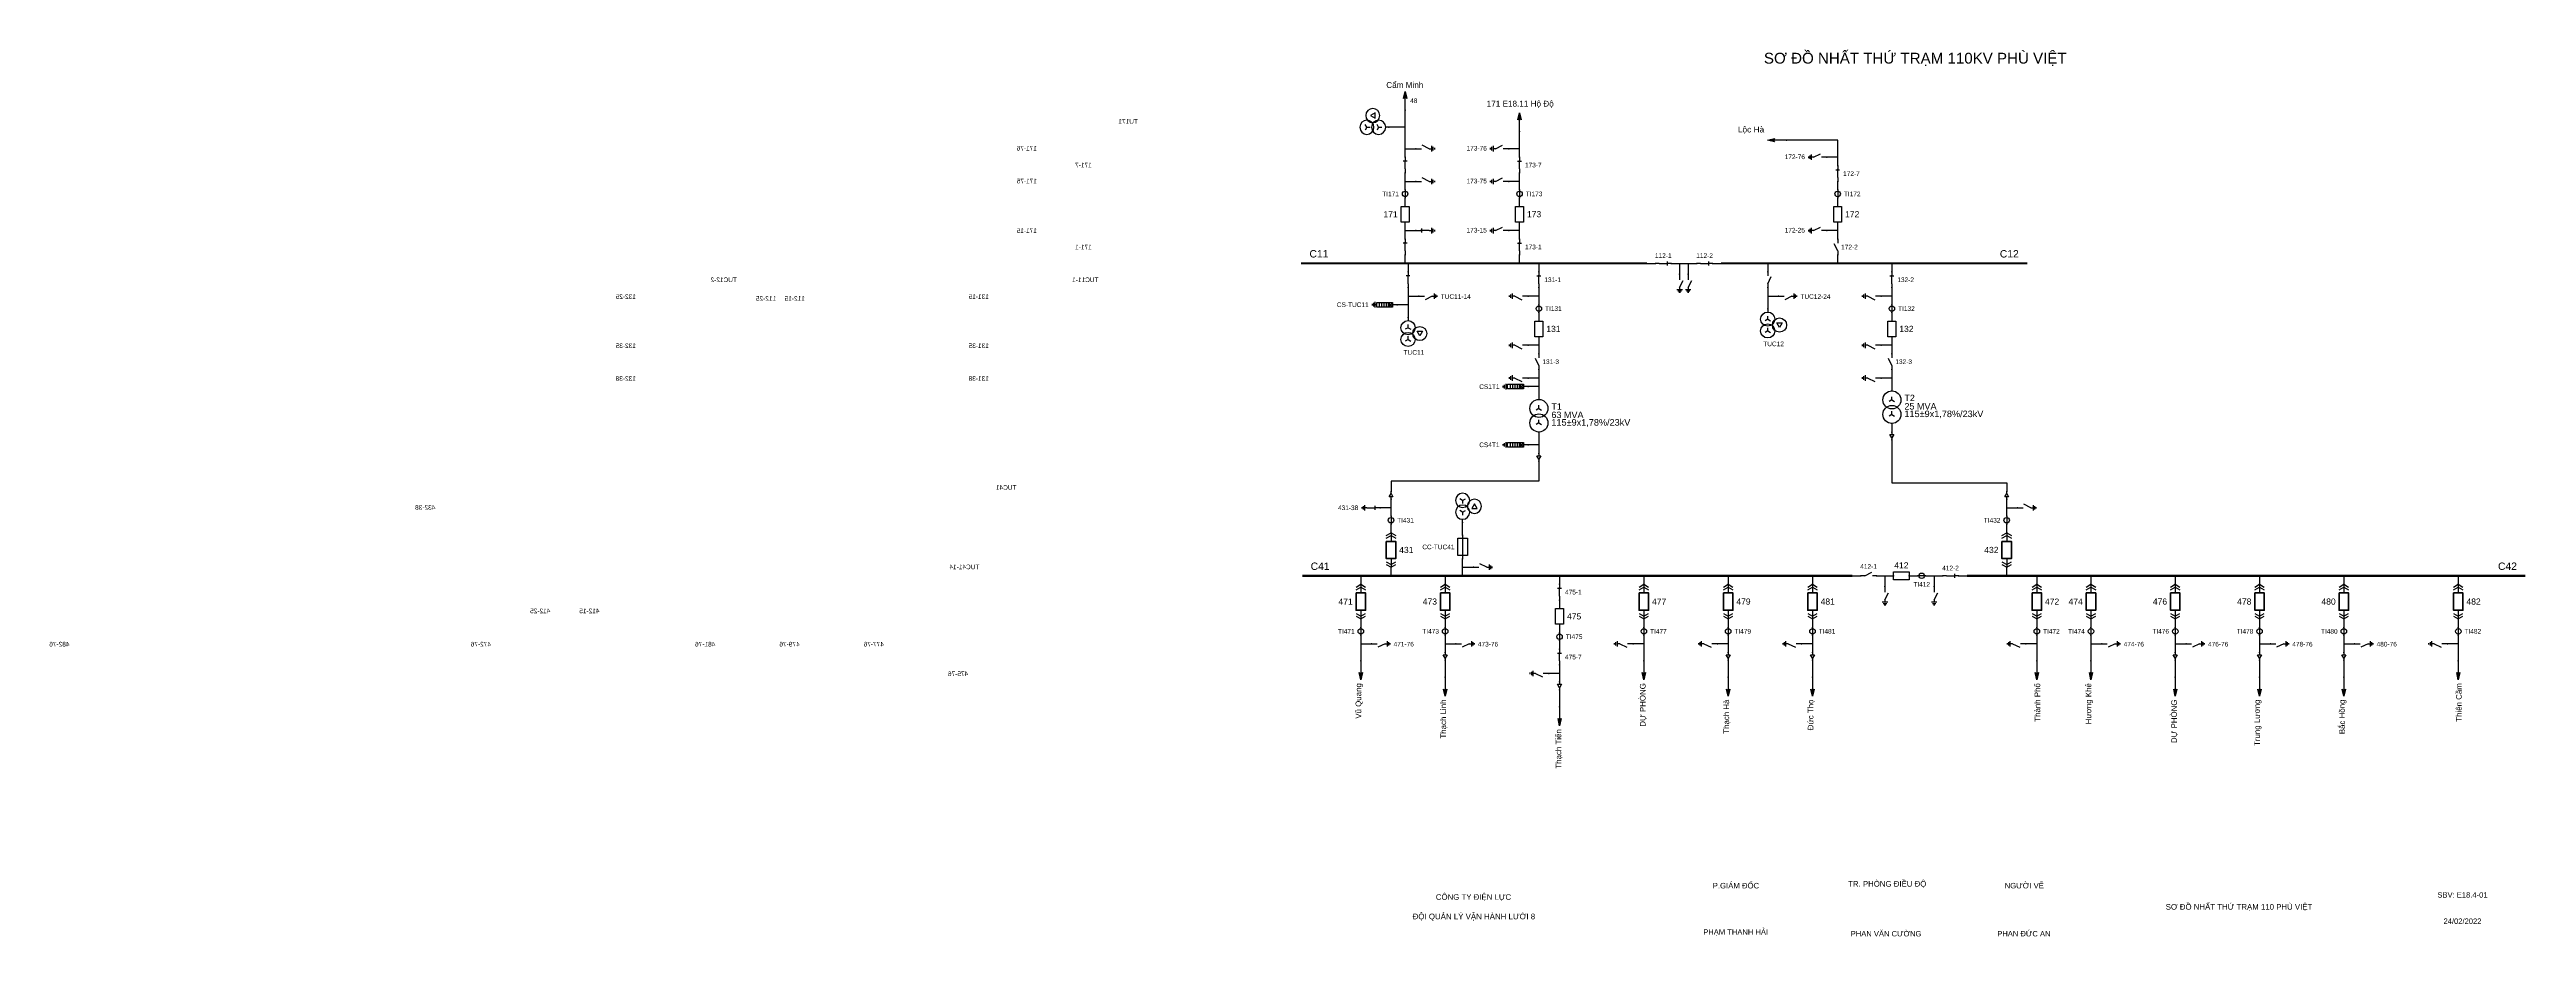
# Model space of a CAD drawing. Header units: millimetres. Extents: x -378 to 410, y 7 to 290.
import ezdxf

# ---------------------------------------------------------------- set-up
doc = ezdxf.new("R2010")
doc.units = ezdxf.units.MM
for name, color, linetype, lineweight in [('BUSBAR_110KV', 1, 'Continuous', 50), ('BUSBAR_22KV', 5, 'Continuous', 50), ('HV_110KV', 1, 'Continuous', 25), ('MV_22KV', 5, 'Continuous', 25)]:
    doc.layers.add(name, color=color, linetype=linetype, lineweight=lineweight)
doc.layers.add('SYM_PORTS', color=8, linetype='Continuous', plot=False)
doc.layers.add('TEXT', color=7, linetype='Continuous')
doc.styles.add('SLD_TEXT', font='arial.ttf')

# ---------------------------------------------------------------- blocks, each defined once
blk = doc.blocks.new('SYM_DISCONNECTOR_CLOSED')
at = {"lineweight": 25}
for points in [[(-0.625, 1.25), (0.625, 1.25)], [(0, 2.5), (0, 1.25)], [(0, -1.25), (0, 1.5)], [(0, -1.25), (0, -2.5)]]:
    blk.add_lwpolyline(points, dxfattribs=at)
at = {"layer": 'SYM_PORTS'}
for p in [(0, 2.5), (0, -2.5)]:
    blk.add_point(p, dxfattribs=at)
blk.add_attdef('DEVICE_CODE', (1.625, -0.5), '', height=2)
blk = doc.blocks.new('SYM_EARTHING_SWITCH_CLOSED')
at = {"lineweight": 25}
for points in [[(-0.625, 1.25), (0.625, 1.25)], [(0, 3), (0, 1.25)], [(0, -1.25), (0, 1.5)], [(-0.875, -2), (0.875, -2)], [(-0.5625, -2.4375), (0.5625, -2.4375)], [(-0.25, -2.875), (0.25, -2.875)], [(0, -1.25), (0, -2)]]:
    blk.add_lwpolyline(points, dxfattribs=at)
at = {"layer": 'SYM_PORTS'}
blk.add_point((0, 3), dxfattribs=at)
blk.add_attdef('DEVICE_CODE', (1.875, 0), '', height=2)
blk = doc.blocks.new('SYM_CIRCUIT_BREAKER')
at = {"lineweight": 25}
blk.add_lwpolyline([(-1.25, 2.5), (1.25, 2.5), (1.25, -2.5), (-1.25, -2.5)], close=True, dxfattribs=at)
at = {"layer": 'SYM_PORTS'}
for p in [(0, 2.5), (0, -2.5)]:
    blk.add_point(p, dxfattribs=at)
blk.add_attdef('DEVICE_CODE', (2.25, -0.5), '', height=2)
at = {"flags": 1}
blk.add_attdef('RATING', (2.25, -3.5), '', height=2, dxfattribs=at)
blk = doc.blocks.new('SYM_CURRENT_TRANSFORMER')
at = {"lineweight": 25}
blk.add_lwpolyline([(0, 1.25), (0, -1.25)], dxfattribs=at)
blk.add_circle((0, 0), 0.875, dxfattribs=at)
at = {"layer": 'SYM_PORTS'}
for p in [(0, 1.25), (0, -1.25)]:
    blk.add_point(p, dxfattribs=at)
blk.add_attdef('DEVICE_CODE', (1.875, -1.75), '', height=2)
at = {"flags": 1}
blk.add_attdef('RATIO', (1.875, -4.75), '', height=2, dxfattribs=at)
blk = doc.blocks.new('SYM_EARTHING_SWITCH_OPEN')
at = {"lineweight": 25}
for points in [[(0, -1.25), (-1.125, 1)], [(0, 3), (0, 1.25)], [(-0.875, -2), (0.875, -2)], [(-0.5625, -2.4375), (0.5625, -2.4375)], [(-0.25, -2.875), (0.25, -2.875)], [(0, -1.25), (0, -2)]]:
    blk.add_lwpolyline(points, dxfattribs=at)
at = {"layer": 'SYM_PORTS'}
blk.add_point((0, 3), dxfattribs=at)
blk.add_attdef('DEVICE_CODE', (1.875, 0), '', height=2)
blk = doc.blocks.new('SYM_VOLTAGE_TRANSFORMER')
at = {"lineweight": 25}
for points in [[(0, 1.375), (-0.8625, 0.875)], [(0, 4.625), (0, 3.625)], [(0, 1.375), (0, 2.375)], [(0, 1.375), (0.8625, 0.875)], [(0, -2.375), (-0.8625, -2.875)], [(0, -2.375), (0, -1.375)], [(0, -2.375), (0.8625, -2.875)]]:
    blk.add_lwpolyline(points, dxfattribs=at)
blk.add_lwpolyline([(2.875, 0.25), (4.625, 0.25), (3.75, -1.25)], close=True, dxfattribs=at)
for centre in [(0, 1.375), (3.75, -0.5), (0, -2.375)]:
    blk.add_circle(centre, 2.25, dxfattribs=at)
at = {"layer": 'SYM_PORTS'}
blk.add_point((0, 4.625), dxfattribs=at)
blk.add_attdef('DEVICE_CODE', (7, 1.625), '', height=2)
at = {"flags": 1}
blk.add_attdef('RATIO', (7, -1.375), '', height=2, dxfattribs=at)
blk = doc.blocks.new('SYM_LINE_FEEDER_ARROW')
blk.add_hatch(color=7).paths.add_polyline_path([(0, -3), (-0.5, -0.75), (0, -1.25), (0.5, -0.75)])
at = {"lineweight": 25}
blk.add_lwpolyline([(0, 3), (0, -1.25)], dxfattribs=at)
blk.add_lwpolyline([(0, -3), (-0.5, -0.75), (0, -1.25), (0.5, -0.75)], close=True, dxfattribs=at)
at = {"layer": 'SYM_PORTS'}
blk.add_point((0, 3), dxfattribs=at)
blk.add_attdef('LINE_NAME', (1.5, 0), '', height=2)
blk = doc.blocks.new('SYM_SURGE_ARRESTER')
at = {"lineweight": 25}
for points in [[(-0.75, 2.5), (0.75, 2.5), (0.75, 1.25), (-0.75, 1.25)], [(-0.75, 1.25), (0.75, 1.25), (0.75, -2.5), (-0.75, -2.5)]]:
    blk.add_lwpolyline(points, close=True, dxfattribs=at)
for points in [[(-0.75, 2.5), (0.75, 1.25)], [(0.75, 2.5), (-0.75, 1.25)], [(-0.75, 0.5), (0.75, 0.5)], [(0, 4), (0, 2.5)], [(-0.875, -3.125), (0.875, -3.125)], [(-0.75, -0.25), (0.75, -0.25)], [(-0.75, -1), (0.75, -1)], [(-0.75, -1.75), (0.75, -1.75)], [(-0.5625, -3.5625), (0.5625, -3.5625)], [(-0.25, -4), (0.25, -4)], [(0, -2.5), (0, -3.125)]]:
    blk.add_lwpolyline(points, dxfattribs=at)
at = {"layer": 'SYM_PORTS'}
blk.add_point((0, 4), dxfattribs=at)
blk.add_attdef('DEVICE_CODE', (1.875, 1), '', height=2)
blk = doc.blocks.new('SYM_DISCONNECTOR_OPEN')
at = {"lineweight": 25}
for points in [[(0, -1.25), (-1.125, 1)], [(0, 2.5), (0, 1.25)], [(0, -1.25), (0, -2.5)]]:
    blk.add_lwpolyline(points, dxfattribs=at)
at = {"layer": 'SYM_PORTS'}
for p in [(0, 2.5), (0, -2.5)]:
    blk.add_point(p, dxfattribs=at)
blk.add_attdef('DEVICE_CODE', (1, -0.5), '', height=2)
blk = doc.blocks.new('SYM_TRANSFORMER_2W')
at = {"lineweight": 25}
for points in [[(0, 2.3125), (-0.8625, 1.8125)], [(0, 2.3125), (0, 3.3125)], [(0, 2.3125), (0.8625, 1.8125)], [(0, -2.3125), (-0.8625, -2.8125)], [(0, -2.3125), (0, -1.3125)], [(0, -2.3125), (0.8625, -2.8125)]]:
    blk.add_lwpolyline(points, dxfattribs=at)
for centre in [(0, 2.3125), (0, -2.3125)]:
    blk.add_circle(centre, 2.875, dxfattribs=at)
at = {"layer": 'SYM_PORTS'}
for p in [(0, 5.1875), (0, -5.1875)]:
    blk.add_point(p, dxfattribs=at)
blk.add_attdef('DEVICE_CODE', (3.875, 2.1875), '', height=2)
at = {"flags": 1}
for tag, p in [('POWER', (3.875, -0.8125)), ('VOLTAGE_RATIO', (3.875, -3.8125))]:
    blk.add_attdef(tag, p, '', height=2, dxfattribs=at)
blk = doc.blocks.new('SYM_CABLE_TERMINATION')
at = {"lineweight": 25}
blk.add_lwpolyline([(-0.625, 0.5), (0.625, 0.5), (0, -0.625)], close=True, dxfattribs=at)
for points in [[(0, 1.25), (0, 0.5)], [(0, -0.625), (0, -1.25)]]:
    blk.add_lwpolyline(points, dxfattribs=at)
at = {"layer": 'SYM_PORTS'}
for p in [(0, 1.25), (0, -1.25)]:
    blk.add_point(p, dxfattribs=at)
blk = doc.blocks.new('SYM_DRAWOUT_BREAKER')
at = {"lineweight": 25}
for points in [[(-1.5, 4.625), (0, 5.5), (1.5, 4.625)], [(-1.5, 3.75), (0, 4.625), (1.5, 3.75)], [(0, 5.5), (0, 2.75)], [(-1.5, -3.75), (0, -4.625), (1.5, -3.75)], [(-1.5, -4.625), (0, -5.5), (1.5, -4.625)], [(0, -2.75), (0, -5.5)]]:
    blk.add_lwpolyline(points, dxfattribs=at)
at = {"lineweight": 35}
blk.add_lwpolyline([(-1.5, 2.75), (1.5, 2.75), (1.5, -2.75), (-1.5, -2.75)], close=True, dxfattribs=at)
at = {"layer": 'SYM_PORTS'}
for p in [(0, 5.5), (0, -5.5)]:
    blk.add_point(p, dxfattribs=at)
blk.add_attdef('DEVICE_CODE', (2.5, 2.5), '', height=2)
at = {"flags": 1}
blk.add_attdef('RATING', (2.5, -0.5), '', height=2, dxfattribs=at)
blk = doc.blocks.new('SYM_FUSE_DISCONNECTOR')
at = {"lineweight": 25}
blk.add_lwpolyline([(-1.5, 2.75), (1.5, 2.75), (1.5, -2.75), (-1.5, -2.75)], close=True, dxfattribs=at)
blk.add_lwpolyline([(0, 3.75), (0, -3.75)], dxfattribs=at)
at = {"layer": 'SYM_PORTS'}
for p in [(0, 3.75), (0, -3.75)]:
    blk.add_point(p, dxfattribs=at)
blk.add_attdef('DEVICE_CODE', (2.5, 0.75), '', height=2)
at = {"flags": 1}
blk.add_attdef('RATING', (2.5, -2.25), '', height=2, dxfattribs=at)

msp = doc.modelspace()

# ---------------------------------------------------------------- linework, layer by layer
at = {"layer": 'BUSBAR_110KV', "const_width": 0.697}
for points in [[(20.26, 221.84), (130.37, 221.84)], [(153.96, 221.84), (251.47, 221.84)]]:
    msp.add_lwpolyline(points, dxfattribs=at)
at = {"layer": 'BUSBAR_22KV', "const_width": 0.697}
for points in [[(20.63, 122.34), (195.75, 122.34)], [(232.28, 122.34), (410.08, 122.34)]]:
    msp.add_lwpolyline(points, dxfattribs=at)
at = {"layer": 'HV_110KV'}
for points in [[(53.4, 265.17), (53.4, 270.61)], [(53.4, 265.17), (48.23, 265.17)], [(53.4, 258.37), (53.4, 265.17)], [(89.83, 258.37), (89.83, 263.81)], [(191.13, 255.65), (191.13, 261.09), (174.81, 261.09)], [(53.4, 255.65), (53.4, 258.37)], [(53.4, 258.37), (56.84, 258.37)], [(89.83, 258.37), (86.39, 258.37)], [(89.83, 255.65), (89.83, 258.37)], [(191.13, 255.65), (187.68, 255.65)], [(191.13, 252.93), (191.13, 255.65)], [(53.4, 247.93), (53.4, 250.65)], [(53.4, 245.21), (53.4, 247.93)], [(53.4, 247.93), (56.84, 247.93)], [(89.83, 247.93), (86.39, 247.93)], [(89.83, 247.93), (89.83, 250.65)], [(89.83, 245.21), (89.83, 247.93)], [(191.13, 245.21), (191.13, 247.93)], [(53.4, 239.99), (53.4, 242.71)], [(89.83, 239.99), (89.83, 242.71)], [(191.13, 239.99), (191.13, 242.71)], [(53.4, 232.28), (53.4, 234.99)], [(53.4, 229.56), (53.4, 232.28)], [(53.4, 232.28), (56.84, 232.28)], [(89.83, 232.28), (86.39, 232.28)], [(89.83, 232.28), (89.83, 234.99)], [(89.83, 229.56), (89.83, 232.28)], [(191.13, 232.28), (187.68, 232.28)], [(191.13, 232.28), (191.13, 234.99)], [(191.13, 229.56), (191.13, 232.28)], [(53.4, 221.84), (53.4, 224.56)], [(54.33, 221.84), (54.33, 219.12)], [(89.83, 221.84), (89.83, 224.56)], [(96, 221.84), (96, 219.12)], [(130.37, 221.84), (133.09, 221.84)], [(138.09, 221.84), (140.81, 221.84)], [(140.81, 221.84), (140.81, 218.39)], [(140.81, 221.84), (143.53, 221.84)], [(143.53, 221.84), (143.53, 218.39)], [(143.53, 221.84), (146.24, 221.84)], [(151.24, 221.84), (153.96, 221.84)], [(168.85, 221.84), (168.85, 219.12)], [(191.13, 221.84), (191.13, 224.56)], [(208.39, 221.84), (208.39, 219.12)], [(54.33, 214.12), (54.33, 211.4)], [(96, 214.12), (96, 211.4)], [(168.85, 214.12), (168.85, 211.4)], [(208.39, 214.12), (208.39, 211.4)], [(54.33, 208.68), (50.89, 208.68)], [(54.33, 211.4), (57.78, 211.4)], [(54.33, 211.4), (54.33, 208.68)], [(54.33, 208.68), (54.33, 204.6)], [(96, 211.4), (92.55, 211.4)], [(96, 211.4), (96, 208.68)], [(96, 206.18), (96, 203.46)], [(168.85, 211.4), (172.29, 211.4)], [(168.85, 211.4), (168.85, 207.32)], [(208.39, 211.4), (204.94, 211.4)], [(208.39, 211.4), (208.39, 208.68)], [(208.39, 206.18), (208.39, 203.46)], [(96, 198.46), (96, 195.74)], [(208.39, 198.46), (208.39, 195.74)], [(96, 195.74), (92.55, 195.74)], [(96, 195.74), (96, 193.02)], [(208.39, 195.74), (204.94, 195.74)], [(208.39, 195.74), (208.39, 193.02)], [(96, 185.31), (92.55, 185.31)], [(96, 182.59), (92.55, 182.59)], [(96, 188.02), (96, 185.31)], [(96, 185.31), (96, 182.59)], [(96, 182.59), (96, 178.51)], [(208.39, 185.31), (204.94, 185.31)], [(208.39, 188.02), (208.39, 185.31)], [(208.39, 185.31), (208.39, 181.23)]]:
    msp.add_lwpolyline(points, dxfattribs=at)
at = {"layer": 'MV_22KV'}
for points in [[(96, 168.13), (96, 164.05)], [(208.39, 170.85), (208.39, 168.13)], [(208.39, 165.63), (208.39, 162.93), (208.39, 151.91), (244.93, 151.91), (244.93, 149.21)], [(96, 158.84), (96, 156.14), (96, 152.52), (48.91, 152.52), (48.91, 151.91), (48.91, 149.21)], [(96, 164.05), (92.55, 164.05)], [(96, 164.05), (96, 161.34)], [(48.91, 143.99), (45.46, 143.99)], [(48.91, 143.99), (48.91, 146.71)], [(48.91, 141.28), (48.91, 143.99)], [(244.93, 143.99), (244.93, 146.71)], [(244.93, 141.28), (244.93, 143.99)], [(244.93, 143.99), (248.38, 143.99)], [(48.91, 136.06), (48.91, 138.78)], [(71.72, 135.28), (71.72, 139.35)], [(244.93, 136.06), (244.93, 138.78)], [(71.72, 125.06), (71.72, 127.78)], [(39.31, 122.34), (39.31, 119.62)], [(48.91, 122.34), (48.91, 125.06)], [(66.15, 122.34), (66.15, 119.62)], [(71.72, 122.34), (71.72, 125.06)], [(71.72, 125.06), (75.16, 125.06)], [(102.58, 122.34), (102.58, 119.62)], [(129.42, 122.34), (129.42, 119.62)], [(156.26, 122.34), (156.26, 119.62)], [(183.1, 122.34), (183.1, 119.62)], [(195.75, 122.34), (198.47, 122.34)], [(203.47, 122.34), (206.19, 122.34)], [(206.19, 122.34), (206.19, 118.89)], [(206.19, 122.34), (208.9, 122.34)], [(213.9, 122.34), (216.62, 122.34)], [(219.12, 122.34), (221.84, 122.34)], [(221.84, 122.34), (221.84, 118.89)], [(221.84, 122.34), (224.56, 122.34)], [(229.56, 122.34), (232.28, 122.34)], [(244.93, 122.34), (244.93, 125.06)], [(254.53, 122.34), (254.53, 119.62)], [(271.77, 122.34), (271.77, 119.62)], [(298.61, 122.34), (298.61, 119.62)], [(325.45, 122.34), (325.45, 119.62)], [(352.28, 122.34), (352.28, 119.62)], [(388.72, 122.34), (388.72, 119.62)], [(102.58, 114.62), (102.58, 111.9)], [(39.31, 108.62), (39.31, 105.9)], [(39.31, 103.4), (39.31, 100.68)], [(66.15, 108.62), (66.15, 105.9)], [(66.15, 103.4), (66.15, 100.68)], [(102.58, 106.9), (102.58, 104.18)], [(129.42, 108.62), (129.42, 105.9)], [(129.42, 103.4), (129.42, 100.68)], [(156.26, 108.62), (156.26, 105.9)], [(156.26, 103.4), (156.26, 100.68)], [(183.1, 108.62), (183.1, 105.9)], [(183.1, 103.4), (183.1, 100.68)], [(254.53, 108.62), (254.53, 105.9)], [(254.53, 103.4), (254.53, 100.68)], [(271.77, 108.62), (271.77, 105.9)], [(271.77, 103.4), (271.77, 100.68)], [(298.61, 108.62), (298.61, 105.9)], [(298.61, 103.4), (298.61, 100.68)], [(325.45, 108.62), (325.45, 105.9)], [(325.45, 103.4), (325.45, 100.68)], [(352.28, 108.62), (352.28, 105.9)], [(352.28, 103.4), (352.28, 100.68)], [(388.72, 108.62), (388.72, 105.9)], [(388.72, 103.4), (388.72, 100.68)], [(39.31, 100.68), (42.75, 100.68)], [(39.31, 100.68), (39.31, 95.24)], [(66.15, 100.68), (69.59, 100.68)], [(66.15, 100.68), (66.15, 97.96)], [(66.15, 95.46), (66.15, 90.02)], [(102.58, 101.68), (102.58, 98.96)], [(129.42, 100.68), (125.97, 100.68)], [(129.42, 100.68), (129.42, 95.24)], [(156.26, 100.68), (152.81, 100.68)], [(156.26, 100.68), (156.26, 97.96)], [(156.26, 95.46), (156.26, 90.02)], [(183.1, 100.68), (179.65, 100.68)], [(183.1, 100.68), (183.1, 97.96)], [(183.1, 95.46), (183.1, 90.02)], [(254.53, 100.68), (251.08, 100.68)], [(254.53, 100.68), (254.53, 95.24)], [(271.77, 100.68), (275.21, 100.68)], [(271.77, 100.68), (271.77, 95.24)], [(298.61, 100.68), (302.05, 100.68)], [(298.61, 100.68), (298.61, 97.96)], [(298.61, 95.46), (298.61, 90.02)], [(325.45, 100.68), (328.89, 100.68)], [(325.45, 100.68), (325.45, 97.96)], [(325.45, 95.46), (325.45, 90.02)], [(352.28, 100.68), (355.73, 100.68)], [(352.28, 100.68), (352.28, 97.96)], [(352.28, 95.46), (352.28, 90.02)], [(388.72, 100.68), (385.27, 100.68)], [(388.72, 100.68), (388.72, 95.24)], [(102.58, 91.24), (99.14, 91.24)], [(102.58, 93.96), (102.58, 91.24)], [(102.58, 91.24), (102.58, 88.52)], [(102.58, 86.02), (102.58, 80.59)]]:
    msp.add_lwpolyline(points, dxfattribs=at)

# ---------------------------------------------------------------- block references
at = {"layer": 'HV_110KV'}
for p, rotation in [((53.4, 273.61), 180), ((89.83, 266.81), 180), ((171.81, 261.09), 270)]:
    msp.add_blockref('SYM_LINE_FEEDER_ARROW', p, dxfattribs=dict(at, rotation=rotation))
ref = msp.add_blockref('SYM_VOLTAGE_TRANSFORMER', (43.6, 265.17), dxfattribs=dict(at, xscale=-1, rotation=270))
ref.add_attrib('DEVICE_CODE', 'TU171', (31.66, 266.31), dxfattribs={"layer": 'TEXT', "extrusion": (0, 0, -1), "height": 1.484, "style": 'SLD_TEXT'})
ref = msp.add_blockref('SYM_EARTHING_SWITCH_OPEN', (59.84, 258.37), dxfattribs=dict(at, xscale=-1, rotation=90))
ref.add_attrib('DEVICE_CODE', '171-76', (63.82, 257.76), dxfattribs={"layer": 'TEXT', "extrusion": (0, 0, -1), "height": 1.484, "style": 'SLD_TEXT'})
ref = msp.add_blockref('SYM_DISCONNECTOR_CLOSED', (53.4, 253.15), dxfattribs=dict(at, xscale=-1))
ref.add_attrib('DEVICE_CODE', '171-7', (46.37, 252.41), dxfattribs={"layer": 'TEXT', "extrusion": (0, 0, -1), "height": 1.484, "style": 'SLD_TEXT'})
ref = msp.add_blockref('SYM_EARTHING_SWITCH_OPEN', (83.39, 258.37), dxfattribs=dict(at, rotation=270))
ref.add_attrib('DEVICE_CODE', '173-76', (72.96, 257.76), dxfattribs={"layer": 'TEXT', "height": 1.484, "style": 'SLD_TEXT'})
ref = msp.add_blockref('SYM_DISCONNECTOR_CLOSED', (89.83, 253.15), dxfattribs=at)
ref.add_attrib('DEVICE_CODE', '173-7', (91.56, 252.42), dxfattribs={"layer": 'TEXT', "height": 1.484, "style": 'SLD_TEXT'})
ref = msp.add_blockref('SYM_EARTHING_SWITCH_OPEN', (184.68, 255.65), dxfattribs=dict(at, rotation=270))
ref.add_attrib('DEVICE_CODE', '172-76', (174.25, 255.04), dxfattribs={"layer": 'TEXT', "height": 1.484, "style": 'SLD_TEXT'})
ref = msp.add_blockref('SYM_DISCONNECTOR_CLOSED', (191.13, 250.43), dxfattribs=at)
ref.add_attrib('DEVICE_CODE', '172-7', (192.86, 249.69), dxfattribs={"layer": 'TEXT', "height": 1.484, "style": 'SLD_TEXT'})
ref = msp.add_blockref('SYM_EARTHING_SWITCH_OPEN', (59.84, 247.93), dxfattribs=dict(at, xscale=-1, rotation=90))
ref.add_attrib('DEVICE_CODE', '171-75', (63.82, 247.33), dxfattribs={"layer": 'TEXT', "extrusion": (0, 0, -1), "height": 1.484, "style": 'SLD_TEXT'})
ref = msp.add_blockref('SYM_CURRENT_TRANSFORMER', (53.4, 243.96), dxfattribs=at)
ref.add_attrib('DEVICE_CODE', 'TI171', (46.12, 243.22), dxfattribs={"layer": 'TEXT', "height": 1.484, "style": 'SLD_TEXT'})
ref = msp.add_blockref('SYM_EARTHING_SWITCH_OPEN', (83.39, 247.93), dxfattribs=dict(at, rotation=270))
ref.add_attrib('DEVICE_CODE', '173-75', (72.96, 247.33), dxfattribs={"layer": 'TEXT', "height": 1.484, "style": 'SLD_TEXT'})
ref = msp.add_blockref('SYM_CURRENT_TRANSFORMER', (89.83, 243.96), dxfattribs=at)
ref.add_attrib('DEVICE_CODE', 'TI173', (91.81, 243.23), dxfattribs={"layer": 'TEXT', "height": 1.484, "style": 'SLD_TEXT'})
ref = msp.add_blockref('SYM_CURRENT_TRANSFORMER', (191.13, 243.96), dxfattribs=at)
ref.add_attrib('DEVICE_CODE', 'TI172', (193.11, 243.22), dxfattribs={"layer": 'TEXT', "height": 1.484, "style": 'SLD_TEXT'})
ref = msp.add_blockref('SYM_CIRCUIT_BREAKER', (53.4, 237.49), dxfattribs=at)
ref.add_attrib('DEVICE_CODE', '171', (46.51, 236.52), dxfattribs={"layer": 'TEXT', "height": 1.947, "style": 'SLD_TEXT'})
ref = msp.add_blockref('SYM_CIRCUIT_BREAKER', (89.83, 237.49), dxfattribs=at)
ref.add_attrib('DEVICE_CODE', '173', (92.19, 236.53), dxfattribs={"layer": 'TEXT', "height": 1.949, "style": 'SLD_TEXT'})
ref = msp.add_blockref('SYM_CIRCUIT_BREAKER', (191.13, 237.49), dxfattribs=at)
ref.add_attrib('DEVICE_CODE', '172', (193.48, 236.52), dxfattribs={"layer": 'TEXT', "height": 1.947, "style": 'SLD_TEXT'})
ref = msp.add_blockref('SYM_EARTHING_SWITCH_CLOSED', (59.84, 232.28), dxfattribs=dict(at, xscale=-1, rotation=90))
ref.add_attrib('DEVICE_CODE', '171-15', (63.82, 231.54), dxfattribs={"layer": 'TEXT', "extrusion": (0, 0, -1), "height": 1.484, "style": 'SLD_TEXT'})
ref = msp.add_blockref('SYM_DISCONNECTOR_CLOSED', (53.4, 227.06), dxfattribs=dict(at, xscale=-1))
ref.add_attrib('DEVICE_CODE', '171-1', (46.37, 226.31), dxfattribs={"layer": 'TEXT', "extrusion": (0, 0, -1), "height": 1.484, "style": 'SLD_TEXT'})
ref = msp.add_blockref('SYM_EARTHING_SWITCH_OPEN', (83.39, 232.28), dxfattribs=dict(at, rotation=270))
ref.add_attrib('DEVICE_CODE', '173-15', (72.96, 231.67), dxfattribs={"layer": 'TEXT', "height": 1.484, "style": 'SLD_TEXT'})
ref = msp.add_blockref('SYM_DISCONNECTOR_CLOSED', (89.83, 227.06), dxfattribs=at)
ref.add_attrib('DEVICE_CODE', '173-1', (91.56, 226.32), dxfattribs={"layer": 'TEXT', "height": 1.484, "style": 'SLD_TEXT'})
ref = msp.add_blockref('SYM_EARTHING_SWITCH_OPEN', (184.68, 232.28), dxfattribs=dict(at, rotation=270))
ref.add_attrib('DEVICE_CODE', '172-25', (174.25, 231.67), dxfattribs={"layer": 'TEXT', "height": 1.484, "style": 'SLD_TEXT'})
ref = msp.add_blockref('SYM_DISCONNECTOR_OPEN', (191.13, 227.06), dxfattribs=at)
ref.add_attrib('DEVICE_CODE', '172-2', (192.23, 226.31), dxfattribs={"layer": 'TEXT', "height": 1.484, "style": 'SLD_TEXT'})
ref = msp.add_blockref('SYM_DISCONNECTOR_CLOSED', (135.59, 221.84), dxfattribs=dict(at, rotation=270))
ref.add_attrib('DEVICE_CODE', '112-1', (132.94, 223.57), dxfattribs={"layer": 'TEXT', "height": 1.484, "style": 'SLD_TEXT'})
ref = msp.add_blockref('SYM_DISCONNECTOR_CLOSED', (148.74, 221.84), dxfattribs=dict(at, rotation=270))
ref.add_attrib('DEVICE_CODE', '112-2', (146.1, 223.57), dxfattribs={"layer": 'TEXT', "height": 1.484, "style": 'SLD_TEXT'})
ref = msp.add_blockref('SYM_DISCONNECTOR_OPEN', (168.85, 216.62), dxfattribs=dict(at, xscale=-1))
ref.add_attrib('DEVICE_CODE', 'TUC12-2', (159.34, 215.88), dxfattribs={"layer": 'TEXT', "extrusion": (0, 0, -1), "height": 1.484, "style": 'SLD_TEXT'})
ref = msp.add_blockref('SYM_EARTHING_SWITCH_OPEN', (143.53, 215.39), dxfattribs=dict(at, xscale=-1))
ref.add_attrib('DEVICE_CODE', '112-25', (146.87, 209.92), dxfattribs={"layer": 'TEXT', "extrusion": (0, 0, -1), "height": 1.484, "style": 'SLD_TEXT'})
ref = msp.add_blockref('SYM_EARTHING_SWITCH_OPEN', (140.81, 215.39), dxfattribs=dict(at, xscale=-1))
ref.add_attrib('DEVICE_CODE', '112-15', (137.71, 209.92), dxfattribs={"layer": 'TEXT', "extrusion": (0, 0, -1), "height": 1.484, "style": 'SLD_TEXT'})
ref = msp.add_blockref('SYM_DISCONNECTOR_CLOSED', (54.33, 216.62), dxfattribs=dict(at, xscale=-1))
ref.add_attrib('DEVICE_CODE', 'TUC11-1', (44.2, 215.88), dxfattribs={"layer": 'TEXT', "extrusion": (0, 0, -1), "height": 1.484, "style": 'SLD_TEXT'})
ref = msp.add_blockref('SYM_DISCONNECTOR_CLOSED', (96, 216.62), dxfattribs=at)
ref.add_attrib('DEVICE_CODE', '131-1', (97.72, 215.89), dxfattribs={"layer": 'TEXT', "height": 1.484, "style": 'SLD_TEXT'})
ref = msp.add_blockref('SYM_DISCONNECTOR_CLOSED', (208.39, 216.62), dxfattribs=at)
ref.add_attrib('DEVICE_CODE', '132-2', (210.12, 215.89), dxfattribs={"layer": 'TEXT', "height": 1.484, "style": 'SLD_TEXT'})
ref = msp.add_blockref('SYM_EARTHING_SWITCH_OPEN', (201.94, 211.4), dxfattribs=dict(at, xscale=-1, rotation=270))
ref.add_attrib('DEVICE_CODE', '132-25', (191.51, 210.54), dxfattribs={"layer": 'TEXT', "extrusion": (0, 0, -1), "height": 1.484, "style": 'SLD_TEXT'})
ref = msp.add_blockref('SYM_EARTHING_SWITCH_OPEN', (89.55, 211.4), dxfattribs=dict(at, xscale=-1, rotation=270))
ref.add_attrib('DEVICE_CODE', '131-15', (79.12, 210.54), dxfattribs={"layer": 'TEXT', "extrusion": (0, 0, -1), "height": 1.484, "style": 'SLD_TEXT'})
ref = msp.add_blockref('SYM_SURGE_ARRESTER', (46.89, 208.68), dxfattribs=dict(at, rotation=270))
ref.add_attrib('DEVICE_CODE', 'CS-TUC11', (31.66, 207.94), dxfattribs={"layer": 'TEXT', "height": 1.484, "style": 'SLD_TEXT'})
ref = msp.add_blockref('SYM_EARTHING_SWITCH_OPEN', (60.78, 211.4), dxfattribs=dict(at, rotation=90))
ref.add_attrib('DEVICE_CODE', 'TUC11-14', (64.76, 210.53), dxfattribs={"layer": 'TEXT', "height": 1.484, "style": 'SLD_TEXT'})
ref = msp.add_blockref('SYM_CURRENT_TRANSFORMER', (96, 207.43), dxfattribs=at)
ref.add_attrib('DEVICE_CODE', 'TI131', (97.97, 206.7), dxfattribs={"layer": 'TEXT', "height": 1.484, "style": 'SLD_TEXT'})
ref = msp.add_blockref('SYM_VOLTAGE_TRANSFORMER', (168.85, 202.7), dxfattribs=at)
ref.add_attrib('DEVICE_CODE', 'TUC12', (167.44, 195.46), dxfattribs={"layer": 'TEXT', "height": 1.484, "style": 'SLD_TEXT'})
ref = msp.add_blockref('SYM_EARTHING_SWITCH_OPEN', (175.29, 211.4), dxfattribs=dict(at, rotation=90))
ref.add_attrib('DEVICE_CODE', 'TUC12-24', (179.27, 210.53), dxfattribs={"layer": 'TEXT', "height": 1.484, "style": 'SLD_TEXT'})
ref = msp.add_blockref('SYM_CURRENT_TRANSFORMER', (208.39, 207.43), dxfattribs=at)
ref.add_attrib('DEVICE_CODE', 'TI132', (210.37, 206.7), dxfattribs={"layer": 'TEXT', "height": 1.484, "style": 'SLD_TEXT'})
ref = msp.add_blockref('SYM_VOLTAGE_TRANSFORMER', (54.33, 199.98), dxfattribs=at)
ref.add_attrib('DEVICE_CODE', 'TUC11', (52.93, 192.74), dxfattribs={"layer": 'TEXT', "height": 1.484, "style": 'SLD_TEXT'})
ref = msp.add_blockref('SYM_CIRCUIT_BREAKER', (96, 200.96), dxfattribs=at)
ref.add_attrib('DEVICE_CODE', '131', (98.35, 200), dxfattribs={"layer": 'TEXT', "height": 1.949, "style": 'SLD_TEXT'})
ref = msp.add_blockref('SYM_CIRCUIT_BREAKER', (208.39, 200.96), dxfattribs=at)
ref.add_attrib('DEVICE_CODE', '132', (210.74, 200), dxfattribs={"layer": 'TEXT', "height": 1.949, "style": 'SLD_TEXT'})
ref = msp.add_blockref('SYM_EARTHING_SWITCH_OPEN', (201.94, 195.74), dxfattribs=dict(at, xscale=-1, rotation=270))
ref.add_attrib('DEVICE_CODE', '132-35', (191.51, 194.89), dxfattribs={"layer": 'TEXT', "extrusion": (0, 0, -1), "height": 1.484, "style": 'SLD_TEXT'})
ref = msp.add_blockref('SYM_EARTHING_SWITCH_OPEN', (89.55, 195.74), dxfattribs=dict(at, xscale=-1, rotation=270))
ref.add_attrib('DEVICE_CODE', '131-35', (79.12, 194.89), dxfattribs={"layer": 'TEXT', "extrusion": (0, 0, -1), "height": 1.484, "style": 'SLD_TEXT'})
ref = msp.add_blockref('SYM_DISCONNECTOR_OPEN', (96, 190.52), dxfattribs=at)
ref.add_attrib('DEVICE_CODE', '131-3', (97.1, 189.79), dxfattribs={"layer": 'TEXT', "height": 1.484, "style": 'SLD_TEXT'})
ref = msp.add_blockref('SYM_DISCONNECTOR_OPEN', (208.39, 190.52), dxfattribs=at)
ref.add_attrib('DEVICE_CODE', '132-3', (209.49, 189.79), dxfattribs={"layer": 'TEXT', "height": 1.484, "style": 'SLD_TEXT'})
ref = msp.add_blockref('SYM_EARTHING_SWITCH_OPEN', (201.94, 185.31), dxfattribs=dict(at, xscale=-1, rotation=270))
ref.add_attrib('DEVICE_CODE', '132-38', (191.51, 184.45), dxfattribs={"layer": 'TEXT', "extrusion": (0, 0, -1), "height": 1.484, "style": 'SLD_TEXT'})
ref = msp.add_blockref('SYM_EARTHING_SWITCH_OPEN', (89.55, 185.31), dxfattribs=dict(at, xscale=-1, rotation=270))
ref.add_attrib('DEVICE_CODE', '131-38', (79.12, 184.45), dxfattribs={"layer": 'TEXT', "extrusion": (0, 0, -1), "height": 1.484, "style": 'SLD_TEXT'})
ref = msp.add_blockref('SYM_SURGE_ARRESTER', (88.55, 182.59), dxfattribs=dict(at, rotation=270))
ref.add_attrib('DEVICE_CODE', 'CS1T1', (77, 181.84), dxfattribs={"layer": 'TEXT', "height": 1.484, "style": 'SLD_TEXT'})
ref = msp.add_blockref('SYM_TRANSFORMER_2W', (96, 173.32), dxfattribs=at)
ref.add_attrib('DEVICE_CODE', 'T1', (99.97, 175.24), dxfattribs={"layer": 'TEXT', "height": 2.043, "style": 'SLD_TEXT'})
ref = msp.add_blockref('SYM_TRANSFORMER_2W', (208.39, 176.04), dxfattribs=at)
ref.add_attrib('DEVICE_CODE', 'T2', (212.37, 177.96), dxfattribs={"layer": 'TEXT', "height": 2.043, "style": 'SLD_TEXT'})
at = {"layer": 'MV_22KV'}
for name, p in [('SYM_CABLE_TERMINATION', (208.39, 166.88)), ('SYM_CABLE_TERMINATION', (96, 160.09)), ('SYM_LINE_FEEDER_ARROW', (39.31, 92.24)), ('SYM_CABLE_TERMINATION', (66.15, 96.71)), ('SYM_LINE_FEEDER_ARROW', (129.42, 92.24)), ('SYM_CABLE_TERMINATION', (156.26, 96.71)), ('SYM_CABLE_TERMINATION', (183.1, 96.71)), ('SYM_LINE_FEEDER_ARROW', (254.53, 92.24)), ('SYM_LINE_FEEDER_ARROW', (271.77, 92.24)), ('SYM_CABLE_TERMINATION', (298.61, 96.71)), ('SYM_CABLE_TERMINATION', (325.45, 96.71)), ('SYM_CABLE_TERMINATION', (352.28, 96.71)), ('SYM_LINE_FEEDER_ARROW', (388.72, 92.24)), ('SYM_LINE_FEEDER_ARROW', (66.15, 87.02)), ('SYM_CABLE_TERMINATION', (102.58, 87.27)), ('SYM_LINE_FEEDER_ARROW', (156.26, 87.02)), ('SYM_LINE_FEEDER_ARROW', (183.1, 87.02)), ('SYM_LINE_FEEDER_ARROW', (298.61, 87.02)), ('SYM_LINE_FEEDER_ARROW', (325.45, 87.02)), ('SYM_LINE_FEEDER_ARROW', (352.28, 87.02)), ('SYM_LINE_FEEDER_ARROW', (102.58, 77.59))]:
    msp.add_blockref(name, p, dxfattribs=at)
ref = msp.add_blockref('SYM_SURGE_ARRESTER', (88.55, 164.05), dxfattribs=dict(at, rotation=270))
ref.add_attrib('DEVICE_CODE', 'CS4T1', (77, 163.31), dxfattribs={"layer": 'TEXT', "height": 1.484, "style": 'SLD_TEXT'})
ref = msp.add_blockref('SYM_VOLTAGE_TRANSFORMER', (71.72, 143.98), dxfattribs=dict(at, xscale=-1, rotation=180))
ref.add_attrib('DEVICE_CODE', 'TUC41', (70.31, 149.73), dxfattribs={"layer": 'TEXT', "extrusion": (0, 0, -1), "height": 1.484, "style": 'SLD_TEXT'})
ref = msp.add_blockref('SYM_EARTHING_SWITCH_OPEN', (251.38, 143.99), dxfattribs=dict(at, xscale=-1, rotation=90))
ref.add_attrib('DEVICE_CODE', '432-38', (255.36, 143.39), dxfattribs={"layer": 'TEXT', "extrusion": (0, 0, -1), "height": 1.484, "style": 'SLD_TEXT'})
ref = msp.add_blockref('SYM_EARTHING_SWITCH_CLOSED', (42.46, 143.99), dxfattribs=dict(at, rotation=270))
ref.add_attrib('DEVICE_CODE', '431-38', (32.03, 143.26), dxfattribs={"layer": 'TEXT', "height": 1.484, "style": 'SLD_TEXT'})
at = {"layer": 'MV_22KV', "rotation": 180}
for p in [(48.91, 147.96), (244.93, 147.96)]:
    msp.add_blockref('SYM_CABLE_TERMINATION', p, dxfattribs=at)
at = {"layer": 'MV_22KV'}
ref = msp.add_blockref('SYM_DRAWOUT_BREAKER', (48.91, 130.56), dxfattribs=at)
ref.add_attrib('DEVICE_CODE', '431', (51.51, 129.6), dxfattribs={"layer": 'TEXT', "height": 1.949, "style": 'SLD_TEXT'})
ref = msp.add_blockref('SYM_CURRENT_TRANSFORMER', (48.91, 140.03), dxfattribs=at)
ref.add_attrib('DEVICE_CODE', 'TI431', (50.88, 139.29), dxfattribs={"layer": 'TEXT', "height": 1.484, "style": 'SLD_TEXT'})
ref = msp.add_blockref('SYM_FUSE_DISCONNECTOR', (71.72, 131.53), dxfattribs=at)
ref.add_attrib('DEVICE_CODE', 'CC-TUC41', (58.87, 130.78), dxfattribs={"layer": 'TEXT', "height": 1.484, "style": 'SLD_TEXT'})
ref = msp.add_blockref('SYM_CURRENT_TRANSFORMER', (244.93, 140.03), dxfattribs=at)
ref.add_attrib('DEVICE_CODE', 'TI432', (237.65, 139.29), dxfattribs={"layer": 'TEXT', "height": 1.484, "style": 'SLD_TEXT'})
ref = msp.add_blockref('SYM_DRAWOUT_BREAKER', (244.93, 130.56), dxfattribs=at)
ref.add_attrib('DEVICE_CODE', '432', (237.79, 129.6), dxfattribs={"layer": 'TEXT', "height": 1.949, "style": 'SLD_TEXT'})
ref = msp.add_blockref('SYM_EARTHING_SWITCH_OPEN', (78.16, 125.06), dxfattribs=dict(at, xscale=-1, rotation=90))
ref.add_attrib('DEVICE_CODE', 'TUC41-14', (82.14, 124.44), dxfattribs={"layer": 'TEXT', "extrusion": (0, 0, -1), "height": 1.484, "style": 'SLD_TEXT'})
ref = msp.add_blockref('SYM_CIRCUIT_BREAKER', (211.4, 122.34), dxfattribs=dict(at, rotation=270))
ref.add_attrib('DEVICE_CODE', '412', (209.14, 124.69), dxfattribs={"layer": 'TEXT', "height": 1.947, "style": 'SLD_TEXT'})
ref = msp.add_blockref('SYM_EARTHING_SWITCH_OPEN', (221.84, 115.89), dxfattribs=dict(at, xscale=-1))
ref.add_attrib('DEVICE_CODE', '412-25', (218.74, 110.42), dxfattribs={"layer": 'TEXT', "extrusion": (0, 0, -1), "height": 1.484, "style": 'SLD_TEXT'})
ref = msp.add_blockref('SYM_EARTHING_SWITCH_OPEN', (206.19, 115.89), dxfattribs=dict(at, xscale=-1))
ref.add_attrib('DEVICE_CODE', '412-15', (203.09, 110.42), dxfattribs={"layer": 'TEXT', "extrusion": (0, 0, -1), "height": 1.484, "style": 'SLD_TEXT'})
ref = msp.add_blockref('SYM_DRAWOUT_BREAKER', (39.31, 114.12), dxfattribs=at)
ref.add_attrib('DEVICE_CODE', '471', (32.17, 113.14), dxfattribs={"layer": 'TEXT', "height": 1.947, "style": 'SLD_TEXT'})
ref = msp.add_blockref('SYM_DRAWOUT_BREAKER', (66.15, 114.12), dxfattribs=at)
ref.add_attrib('DEVICE_CODE', '473', (59.01, 113.16), dxfattribs={"layer": 'TEXT', "height": 1.949, "style": 'SLD_TEXT'})
ref = msp.add_blockref('SYM_DISCONNECTOR_CLOSED', (102.58, 117.12), dxfattribs=at)
ref.add_attrib('DEVICE_CODE', '475-1', (104.31, 116.39), dxfattribs={"layer": 'TEXT', "height": 1.484, "style": 'SLD_TEXT'})
ref = msp.add_blockref('SYM_DRAWOUT_BREAKER', (129.42, 114.12), dxfattribs=at)
ref.add_attrib('DEVICE_CODE', '477', (132.02, 113.15), dxfattribs={"layer": 'TEXT', "height": 1.95, "style": 'SLD_TEXT'})
ref = msp.add_blockref('SYM_DRAWOUT_BREAKER', (156.26, 114.12), dxfattribs=at)
ref.add_attrib('DEVICE_CODE', '479', (158.86, 113.16), dxfattribs={"layer": 'TEXT', "height": 1.949, "style": 'SLD_TEXT'})
ref = msp.add_blockref('SYM_DRAWOUT_BREAKER', (183.1, 114.12), dxfattribs=at)
ref.add_attrib('DEVICE_CODE', '481', (185.7, 113.16), dxfattribs={"layer": 'TEXT', "height": 1.949, "style": 'SLD_TEXT'})
ref = msp.add_blockref('SYM_DISCONNECTOR_OPEN', (200.97, 122.34), dxfattribs=dict(at, rotation=270))
ref.add_attrib('DEVICE_CODE', '412-1', (198.32, 124.57), dxfattribs={"layer": 'TEXT', "height": 1.484, "style": 'SLD_TEXT'})
ref = msp.add_blockref('SYM_CURRENT_TRANSFORMER', (217.87, 122.34), dxfattribs=dict(at, rotation=270))
ref.add_attrib('DEVICE_CODE', 'TI412', (215.22, 118.87), dxfattribs={"layer": 'TEXT', "height": 1.484, "style": 'SLD_TEXT'})
ref = msp.add_blockref('SYM_DISCONNECTOR_CLOSED', (227.06, 122.34), dxfattribs=dict(at, rotation=270))
ref.add_attrib('DEVICE_CODE', '412-2', (224.41, 124.07), dxfattribs={"layer": 'TEXT', "height": 1.484, "style": 'SLD_TEXT'})
ref = msp.add_blockref('SYM_DRAWOUT_BREAKER', (254.53, 114.12), dxfattribs=at)
ref.add_attrib('DEVICE_CODE', '472', (257.13, 113.14), dxfattribs={"layer": 'TEXT', "height": 1.947, "style": 'SLD_TEXT'})
ref = msp.add_blockref('SYM_DRAWOUT_BREAKER', (271.77, 114.12), dxfattribs=at)
ref.add_attrib('DEVICE_CODE', '474', (264.63, 113.15), dxfattribs={"layer": 'TEXT', "height": 1.95, "style": 'SLD_TEXT'})
ref = msp.add_blockref('SYM_DRAWOUT_BREAKER', (298.61, 114.12), dxfattribs=at)
ref.add_attrib('DEVICE_CODE', '476', (291.47, 113.16), dxfattribs={"layer": 'TEXT', "height": 1.949, "style": 'SLD_TEXT'})
ref = msp.add_blockref('SYM_DRAWOUT_BREAKER', (325.45, 114.12), dxfattribs=at)
ref.add_attrib('DEVICE_CODE', '478', (318.31, 113.16), dxfattribs={"layer": 'TEXT', "height": 1.949, "style": 'SLD_TEXT'})
ref = msp.add_blockref('SYM_DRAWOUT_BREAKER', (352.28, 114.12), dxfattribs=at)
ref.add_attrib('DEVICE_CODE', '480', (345.15, 113.16), dxfattribs={"layer": 'TEXT', "height": 1.949, "style": 'SLD_TEXT'})
ref = msp.add_blockref('SYM_DRAWOUT_BREAKER', (388.72, 114.12), dxfattribs=at)
ref.add_attrib('DEVICE_CODE', '482', (391.32, 113.16), dxfattribs={"layer": 'TEXT', "height": 1.949, "style": 'SLD_TEXT'})
ref = msp.add_blockref('SYM_CIRCUIT_BREAKER', (102.58, 109.4), dxfattribs=at)
ref.add_attrib('DEVICE_CODE', '475', (104.94, 108.44), dxfattribs={"layer": 'TEXT', "height": 1.951, "style": 'SLD_TEXT'})
ref = msp.add_blockref('SYM_CURRENT_TRANSFORMER', (39.31, 104.65), dxfattribs=at)
ref.add_attrib('DEVICE_CODE', 'TI471', (32.03, 103.91), dxfattribs={"layer": 'TEXT', "height": 1.484, "style": 'SLD_TEXT'})
ref = msp.add_blockref('SYM_CURRENT_TRANSFORMER', (66.15, 104.65), dxfattribs=at)
ref.add_attrib('DEVICE_CODE', 'TI473', (58.87, 103.92), dxfattribs={"layer": 'TEXT', "height": 1.484, "style": 'SLD_TEXT'})
ref = msp.add_blockref('SYM_CURRENT_TRANSFORMER', (102.58, 102.93), dxfattribs=at)
ref.add_attrib('DEVICE_CODE', 'TI475', (104.56, 102.2), dxfattribs={"layer": 'TEXT', "height": 1.484, "style": 'SLD_TEXT'})
ref = msp.add_blockref('SYM_CURRENT_TRANSFORMER', (129.42, 104.65), dxfattribs=at)
ref.add_attrib('DEVICE_CODE', 'TI477', (131.4, 103.91), dxfattribs={"layer": 'TEXT', "height": 1.484, "style": 'SLD_TEXT'})
ref = msp.add_blockref('SYM_CURRENT_TRANSFORMER', (156.26, 104.65), dxfattribs=at)
ref.add_attrib('DEVICE_CODE', 'TI479', (158.24, 103.92), dxfattribs={"layer": 'TEXT', "height": 1.484, "style": 'SLD_TEXT'})
ref = msp.add_blockref('SYM_CURRENT_TRANSFORMER', (183.1, 104.65), dxfattribs=at)
ref.add_attrib('DEVICE_CODE', 'TI481', (185.08, 103.92), dxfattribs={"layer": 'TEXT', "height": 1.484, "style": 'SLD_TEXT'})
ref = msp.add_blockref('SYM_CURRENT_TRANSFORMER', (254.53, 104.65), dxfattribs=at)
ref.add_attrib('DEVICE_CODE', 'TI472', (256.51, 103.91), dxfattribs={"layer": 'TEXT', "height": 1.484, "style": 'SLD_TEXT'})
ref = msp.add_blockref('SYM_CURRENT_TRANSFORMER', (271.77, 104.65), dxfattribs=at)
ref.add_attrib('DEVICE_CODE', 'TI474', (264.49, 103.91), dxfattribs={"layer": 'TEXT', "height": 1.484, "style": 'SLD_TEXT'})
ref = msp.add_blockref('SYM_CURRENT_TRANSFORMER', (298.61, 104.65), dxfattribs=at)
ref.add_attrib('DEVICE_CODE', 'TI476', (291.33, 103.92), dxfattribs={"layer": 'TEXT', "height": 1.484, "style": 'SLD_TEXT'})
ref = msp.add_blockref('SYM_CURRENT_TRANSFORMER', (325.45, 104.65), dxfattribs=at)
ref.add_attrib('DEVICE_CODE', 'TI478', (318.17, 103.92), dxfattribs={"layer": 'TEXT', "height": 1.484, "style": 'SLD_TEXT'})
ref = msp.add_blockref('SYM_CURRENT_TRANSFORMER', (352.28, 104.65), dxfattribs=at)
ref.add_attrib('DEVICE_CODE', 'TI480', (345.01, 103.92), dxfattribs={"layer": 'TEXT', "height": 1.484, "style": 'SLD_TEXT'})
ref = msp.add_blockref('SYM_CURRENT_TRANSFORMER', (388.72, 104.65), dxfattribs=at)
ref.add_attrib('DEVICE_CODE', 'TI482', (390.7, 103.92), dxfattribs={"layer": 'TEXT', "height": 1.484, "style": 'SLD_TEXT'})
ref = msp.add_blockref('SYM_EARTHING_SWITCH_OPEN', (382.27, 100.68), dxfattribs=dict(at, xscale=-1, rotation=270))
ref.add_attrib('DEVICE_CODE', '482-76', (371.84, 99.82), dxfattribs={"layer": 'TEXT', "extrusion": (0, 0, -1), "height": 1.484, "style": 'SLD_TEXT'})
ref = msp.add_blockref('SYM_EARTHING_SWITCH_OPEN', (248.08, 100.68), dxfattribs=dict(at, xscale=-1, rotation=270))
ref.add_attrib('DEVICE_CODE', '472-76', (237.65, 99.82), dxfattribs={"layer": 'TEXT', "extrusion": (0, 0, -1), "height": 1.484, "style": 'SLD_TEXT'})
ref = msp.add_blockref('SYM_EARTHING_SWITCH_OPEN', (176.65, 100.68), dxfattribs=dict(at, xscale=-1, rotation=270))
ref.add_attrib('DEVICE_CODE', '481-76', (166.22, 99.82), dxfattribs={"layer": 'TEXT', "extrusion": (0, 0, -1), "height": 1.484, "style": 'SLD_TEXT'})
ref = msp.add_blockref('SYM_EARTHING_SWITCH_OPEN', (149.81, 100.68), dxfattribs=dict(at, xscale=-1, rotation=270))
ref.add_attrib('DEVICE_CODE', '479-76', (139.38, 99.82), dxfattribs={"layer": 'TEXT', "extrusion": (0, 0, -1), "height": 1.484, "style": 'SLD_TEXT'})
ref = msp.add_blockref('SYM_EARTHING_SWITCH_OPEN', (122.97, 100.68), dxfattribs=dict(at, xscale=-1, rotation=270))
ref.add_attrib('DEVICE_CODE', '477-76', (112.55, 99.82), dxfattribs={"layer": 'TEXT', "extrusion": (0, 0, -1), "height": 1.484, "style": 'SLD_TEXT'})
ref = msp.add_blockref('SYM_EARTHING_SWITCH_OPEN', (45.75, 100.68), dxfattribs=dict(at, rotation=90))
ref.add_attrib('DEVICE_CODE', '471-76', (49.73, 99.82), dxfattribs={"layer": 'TEXT', "height": 1.484, "style": 'SLD_TEXT'})
ref = msp.add_blockref('SYM_EARTHING_SWITCH_OPEN', (72.59, 100.68), dxfattribs=dict(at, rotation=90))
ref.add_attrib('DEVICE_CODE', '473-76', (76.57, 99.82), dxfattribs={"layer": 'TEXT', "height": 1.484, "style": 'SLD_TEXT'})
ref = msp.add_blockref('SYM_DISCONNECTOR_CLOSED', (102.58, 96.46), dxfattribs=at)
ref.add_attrib('DEVICE_CODE', '475-7', (104.31, 95.73), dxfattribs={"layer": 'TEXT', "height": 1.484, "style": 'SLD_TEXT'})
ref = msp.add_blockref('SYM_EARTHING_SWITCH_OPEN', (278.21, 100.68), dxfattribs=dict(at, rotation=90))
ref.add_attrib('DEVICE_CODE', '474-76', (282.19, 99.82), dxfattribs={"layer": 'TEXT', "height": 1.484, "style": 'SLD_TEXT'})
ref = msp.add_blockref('SYM_EARTHING_SWITCH_OPEN', (305.05, 100.68), dxfattribs=dict(at, rotation=90))
ref.add_attrib('DEVICE_CODE', '476-76', (309.03, 99.82), dxfattribs={"layer": 'TEXT', "height": 1.484, "style": 'SLD_TEXT'})
ref = msp.add_blockref('SYM_EARTHING_SWITCH_OPEN', (331.89, 100.68), dxfattribs=dict(at, rotation=90))
ref.add_attrib('DEVICE_CODE', '478-76', (335.87, 99.82), dxfattribs={"layer": 'TEXT', "height": 1.484, "style": 'SLD_TEXT'})
ref = msp.add_blockref('SYM_EARTHING_SWITCH_OPEN', (358.73, 100.68), dxfattribs=dict(at, rotation=90))
ref.add_attrib('DEVICE_CODE', '480-76', (362.71, 99.82), dxfattribs={"layer": 'TEXT', "height": 1.484, "style": 'SLD_TEXT'})
ref = msp.add_blockref('SYM_EARTHING_SWITCH_OPEN', (96.14, 91.24), dxfattribs=dict(at, xscale=-1, rotation=270))
ref.add_attrib('DEVICE_CODE', '475-76', (85.71, 90.39), dxfattribs={"layer": 'TEXT', "extrusion": (0, 0, -1), "height": 1.484, "style": 'SLD_TEXT'})

# ---------------------------------------------------------------- texts
at = {"layer": 'TEXT', "attachment_point": 7, "style": 'SLD_TEXT'}
for s, insert, char_height in [('SƠ ĐỒ NHẤT THỨ TRẠM 110KV PHÙ VIỆT', (167.64, 284.71), 3.4416), ('Cẩm Minh', (47.4, 277.7), 1.853), ('48', (55, 272.87), 1.484), ('171 E18.11 Hộ Độ', (79.37, 271.37), 1.8581), ('Lộc Hà', (159.34, 263.12), 1.895), ('C11', (22.95, 223.68), 2.353), ('C12', (242.76, 223.68), 2.353), ('63 MVA', (99.97, 172.54), 2.059), ('25 MVA', (212.37, 175.26), 2.059), ('115±9x1,78%/23kV', (212.37, 172.49), 2.0769), ('115±9x1,78%/23kV', (99.97, 169.77), 2.0769), ('C41', (23.32, 124.18), 2.353), ('C42', (401.37, 124.18), 2.353), ('P.GIÁM ĐỐC', (151.34, 22.74), 1.765), ('TR. PHÒNG ĐIỀU ĐỘ', (194.46, 22.94), 1.7819), ('NGƯỜI VẼ', (244.29, 22.75), 1.752), ('CÔNG TY ĐIỆN LỰC', (63.19, 18.75), 1.7832), ('SƠ ĐỒ NHẤT THỨ TRẠM 110 PHÙ VIỆT', (295.57, 15.61), 1.7858), ('SBV: E18.4-01', (382.08, 19.81), 1.7272), ('ĐỘI QUẢN LÝ VẬN HÀNH LƯỚI 8', (55.8, 12.45), 1.7957), ('PHẠM THANH HẢI', (148.32, 7.64), 1.7272), ('PHAN VĂN CƯỜNG', (195.28, 7.46), 1.7272), ('PHAN ĐỨC AN', (241.94, 7.46), 1.7272), ('24/02/2022', (384.02, 11.44), 1.727)]:
    msp.add_mtext(s, dxfattribs=dict(at, insert=insert, char_height=char_height))
at = {"layer": 'TEXT', "char_height": 1.798, "attachment_point": 7, "rotation": 90, "style": 'SLD_TEXT'}
for s, insert in [('Vũ Quang', (39.96, 76.83)), ('DỰ PHÒNG', (130.35, 74.27)), ('Thành Phố', (255.63, 75.85)), ('Hương Khê', (272.41, 75.04)), ('Thiên Cầm', (389.82, 75.86)), ('Thạch Linh', (66.85, 70.5)), ('Thạch Hà', (156.96, 72.03)), ('Đức Thọ', (183.8, 73.15)), ('DỰ PHÒNG', (299.53, 69.06)), ('Trung Lương', (326.08, 68.15)), ('Bắc Hồng', (353.14, 71.89)), ('Thạch Tiến', (103.5, 60.92))]:
    msp.add_mtext(s, dxfattribs=dict(at, insert=insert))

doc.saveas('drawing.dxf')
